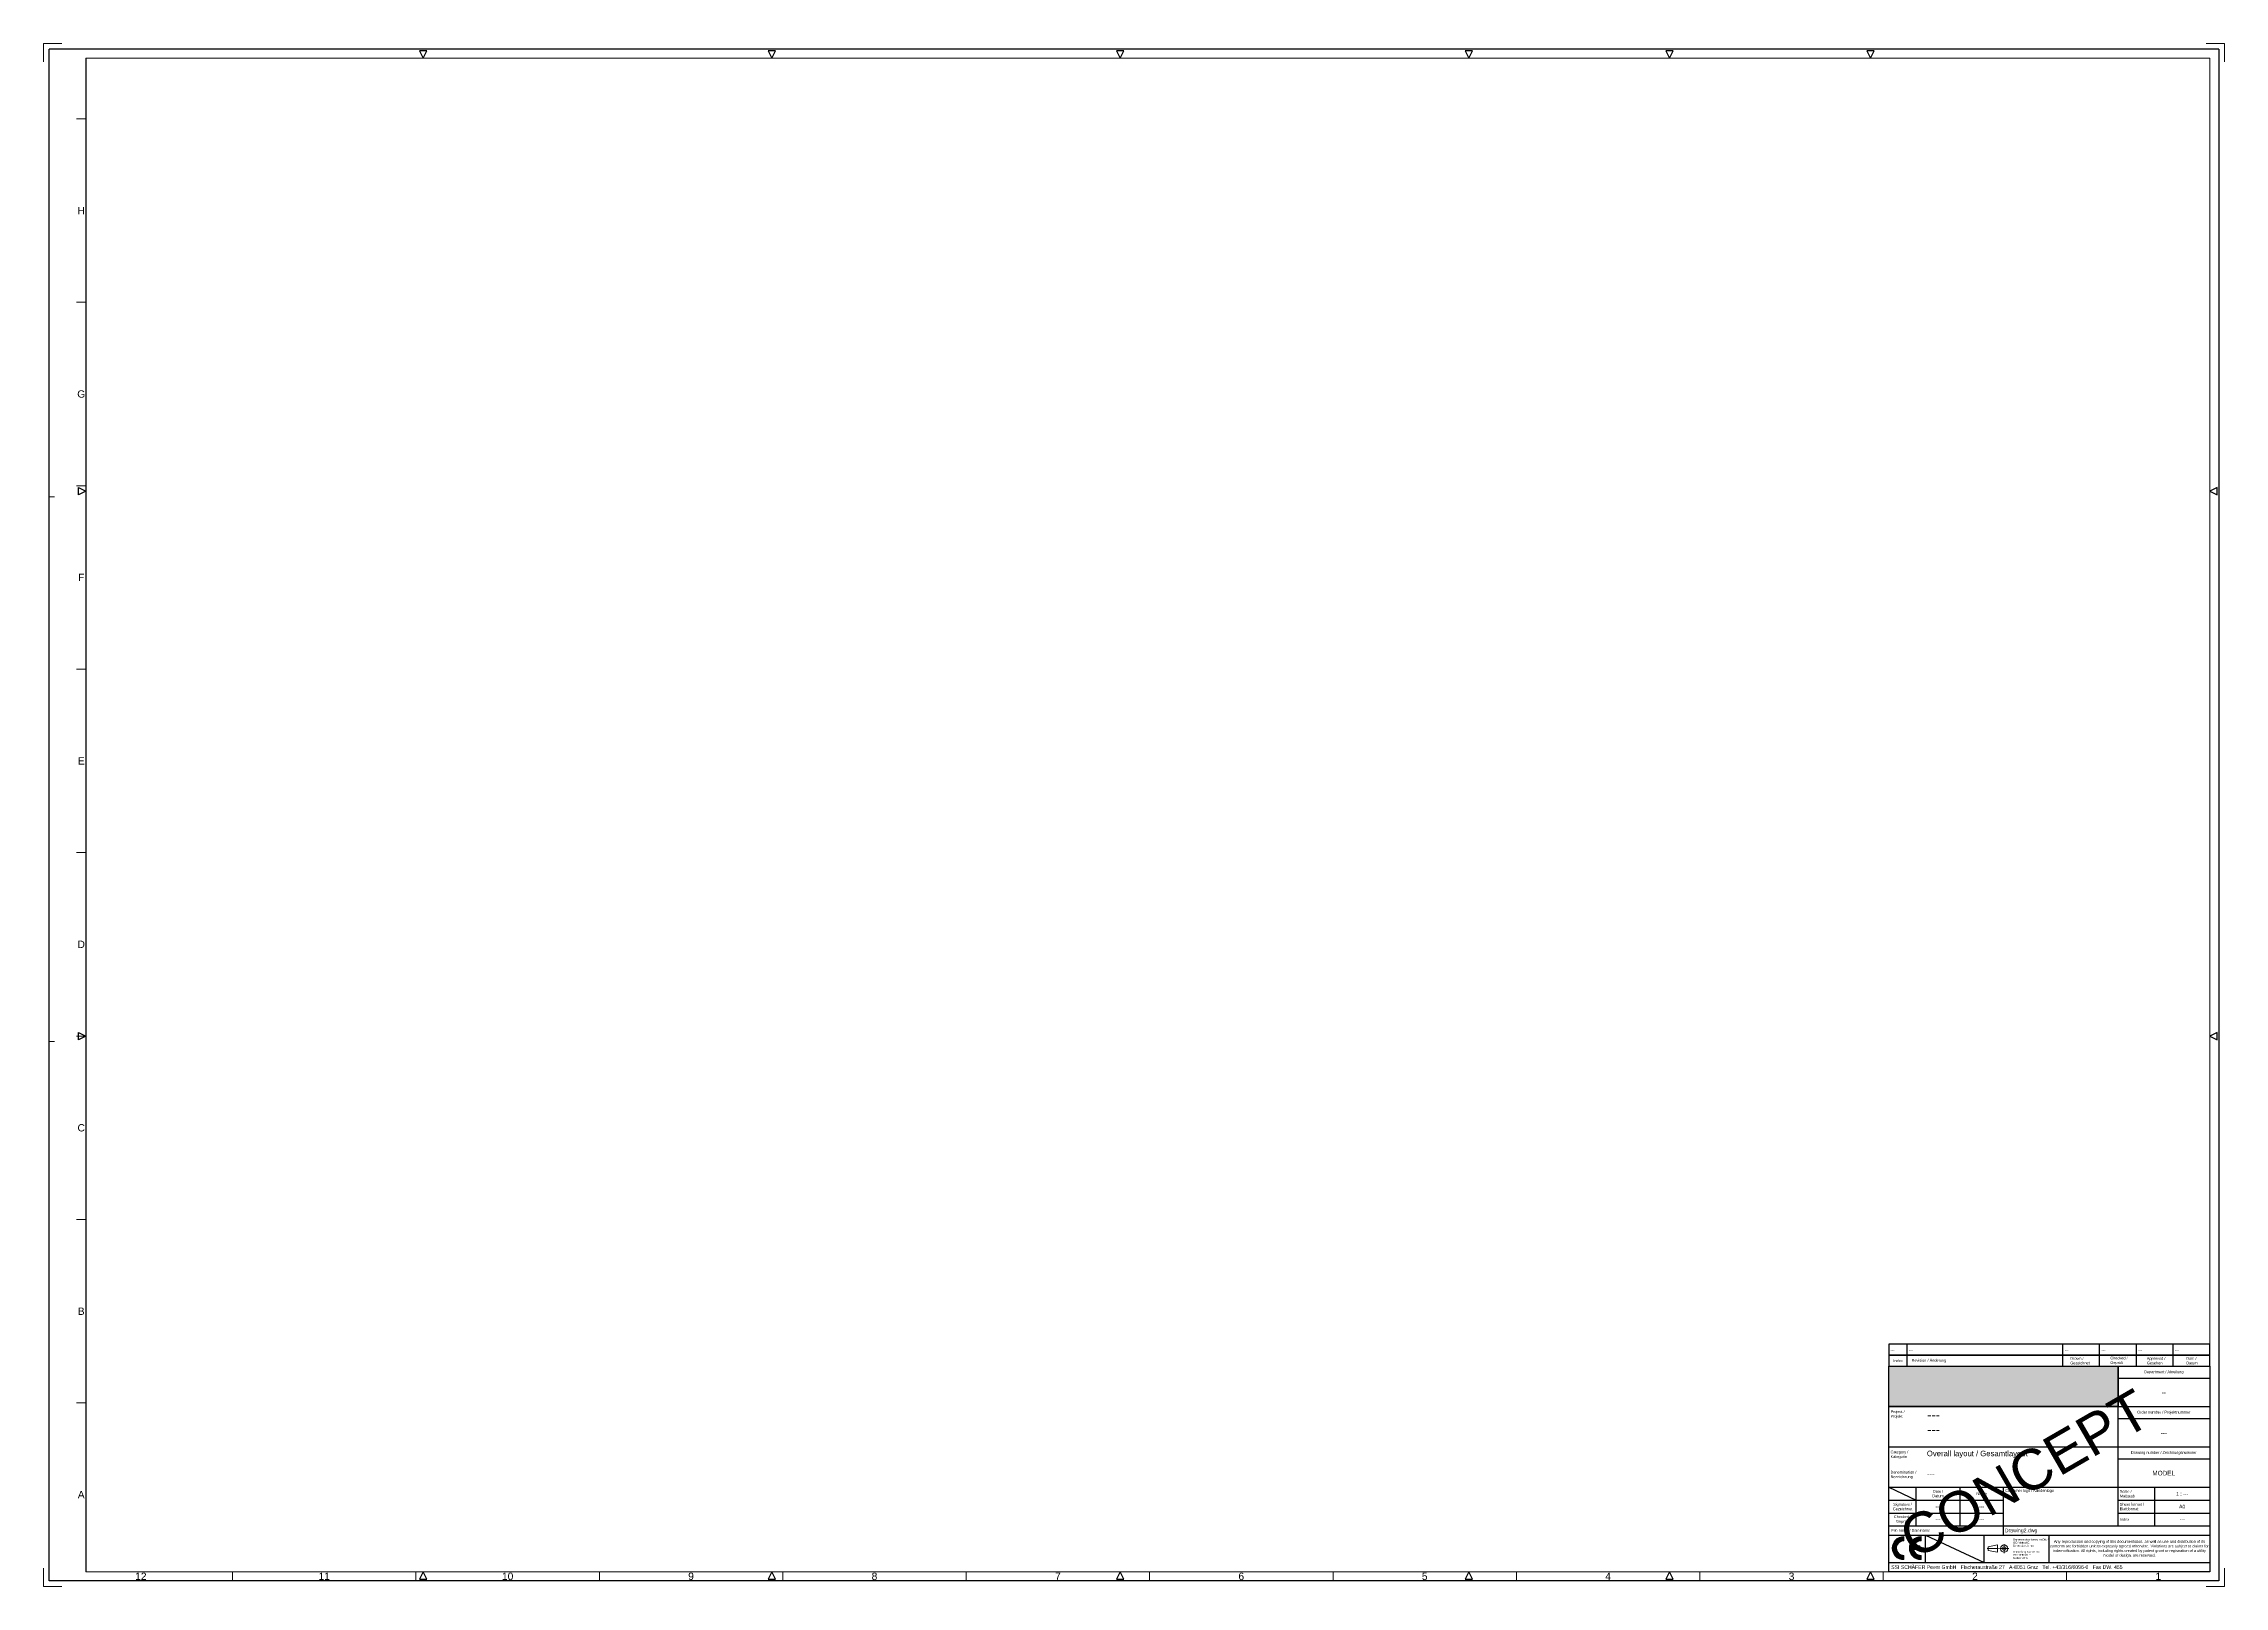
# Paper-space layout 'A0' of a CAD drawing. Header units: millimetres. Extents: x 0 to 1189, y 0 to 841.
import ezdxf
from ezdxf.enums import TextEntityAlignment as Align

# ---------------------------------------------------------------- set-up
doc = ezdxf.new("R2010")
doc.units = ezdxf.units.MM
doc.header["$LTSCALE"] = 12.5
doc.linetypes.add('CENTER2', pattern=[1.125, 0.75, -0.125, 0.125, -0.125])
doc.layers.add('SSI_TEXT', color=7, linetype='Continuous')
doc.styles.add('Arial', font='arial.ttf')
doc.styles.add('SSI Arial', font='arial.ttf')

# ---------------------------------------------------------------- blocks, each defined once
blk = doc.blocks.new('SSI_REVISION_fac78210-8569-462b-9b57-b80d262d5462')
for p, q in [((10, 0), (10, 6)), ((95, 0), (95, 6)), ((115, 0), (115, 6)), ((135, 0), (135, 6)), ((155, 0), (155, 6))]:
    blk.add_line(p, q)
blk.add_lwpolyline([(0, 0), (175, 0), (175, 6), (0, 6)], close=True)
at = {"layer": 'SSI_TEXT', "style": 'Arial'}
for tag, p in [('INDEX', (1, 3)), ('REVISION', (11, 3)), ('DRAWN', (96, 3)), ('PROVED', (116, 3)), ('SEEN', (136, 3)), ('DATE', (156, 3))]:
    blk.add_attdef(tag, text='', height=1.5, dxfattribs=at).set_placement(p, align=Align.MIDDLE_LEFT)
blk = doc.blocks.new('*U20')
at = {"lineweight": 15}
for p, q in [((-1181, 822.9999999999999), (-1181, 833)), ((-1171, 833), (-1181, 833)), ((8, 833), (-2, 833)), ((8, 833), (8, 822.9999999999999)), ((-1158, 824.9999999999999), (0, 825)), ((0, -8.881784197001252e-16), (0, 825)), ((-1163, 792), (-1158, 792)), ((-1163, 692), (-1158, 692)), ((-1178, 586), (-1175, 586)), ((-1163, 592), (-1158, 592)), ((-1163, 492), (-1158, 492)), ((-1163, 392), (-1158, 392)), ((-1178, 289), (-1175, 289)), ((-1163, 292), (-1158, 292)), ((-1163, 192), (-1158, 192)), ((-1163, 92), (-1158, 92)), ((-1181, -8), (-1181, 2)), ((-1158, 0), (0, -8.881784197001252e-16)), ((-1078, 0), (-1078, -5)), ((-978, 0), (-978, -5)), ((-878, 0), (-878, -5)), ((-778, 0), (-778, -5)), ((-678, 0), (-678, -5)), ((-578, 0), (-578, -5)), ((-478, 0), (-478, -5)), ((-378, 0), (-378, -5)), ((-278, 0), (-278, -5)), ((-178, 0), (-178, -5)), ((-78, 0), (-78, -5)), ((8, 2), (8, -8)), ((-1181, -8), (-1171, -8)), ((-2, -8), (8, -8))]:
    blk.add_line(p, q, dxfattribs=at)
for p, q in [((5, 830), (-1178, 830)), ((-1178, -5), (-1178, 830)), ((-1158, 824.9999999999999), (-1158, 0)), ((5, 830), (5, -5)), ((5, -5), (-1178, -5))]:
    blk.add_line(p, q)
for points in [[(-974.0000000000001, 825), (-972.0000000000001, 829), (-976.0000000000001, 829), (-974.0000000000001, 825)], [(-784.0000000000001, 825), (-782.0000000000001, 829), (-786.0000000000001, 829), (-784.0000000000001, 825)], [(-594.0000000000001, 825), (-592.0000000000001, 829), (-596.0000000000001, 829), (-594.0000000000001, 825)], [(-404.0000000000001, 825), (-402.0000000000001, 829), (-406.0000000000001, 829), (-404.0000000000001, 825)], [(-294.5000000000001, 825), (-292.5000000000001, 829), (-296.5000000000001, 829), (-294.5000000000001, 825)], [(-185.0000000000001, 825), (-183.0000000000001, 829), (-187.0000000000001, 829), (-185.0000000000001, 825)], [(-1158, 589), (-1162, 587), (-1162, 591), (-1158, 589)], [(0, 589), (4, 587), (4, 591), (0, 589)], [(-1158, 292), (-1162, 290), (-1162, 294), (-1158, 292)], [(0, 292), (4, 290), (4, 294), (0, 292)], [(-974, -8.881784197001252e-16), (-976, -4.000000000000001), (-972, -4.000000000000001), (-974, -8.881784197001252e-16)], [(-784, -8.881784197001252e-16), (-786, -4.000000000000001), (-782, -4.000000000000001), (-784, -8.881784197001252e-16)], [(-594, -8.881784197001252e-16), (-596, -4.000000000000001), (-592, -4.000000000000001), (-594, -8.881784197001252e-16)], [(-404, -8.881784197001252e-16), (-406, -4.000000000000001), (-402, -4.000000000000001), (-404, -8.881784197001252e-16)], [(-294.5, -8.881784197001252e-16), (-296.5, -4.000000000000001), (-292.5, -4.000000000000001), (-294.5, -8.881784197001252e-16)], [(-185, -8.881784197001252e-16), (-187, -4.000000000000001), (-183, -4.000000000000001), (-185, -8.881784197001252e-16)]]:
    blk.add_lwpolyline(points)
at = {"lineweight": 15, "style": 'SSI Arial'}
for s, p in [('H', (-1160.5, 742)), ('G', (-1160.5, 642)), ('F', (-1160.5, 542)), ('E', (-1160.5, 442)), ('D', (-1160.5, 342)), ('C', (-1160.5, 242)), ('B', (-1160.5, 142)), ('A', (-1160.5, 42.00000000000001)), ('12', (-1128, -2.5)), ('11', (-1028, -2.5)), ('10', (-928, -2.5)), ('9', (-828, -2.5)), ('8', (-728, -2.5)), ('7', (-628, -2.5)), ('6', (-528, -2.5)), ('5', (-428, -2.5)), ('4', (-328, -2.5)), ('3', (-228, -2.5)), ('2', (-128, -2.5)), ('1', (-28, -2.5))]:
    blk.add_text(s, height=4, dxfattribs=at).set_placement(p, align=Align.MIDDLE_CENTER)
blk = doc.blocks.new('*U19')
at = {"true_color": 0xfffe00}
blk.add_hatch(color=2, dxfattribs=at).paths.add_polyline_path([(-50, 89.99999999999999), (-50, 112), (-175, 112), (-175.0000006473758, 101.0158842318787), (-175, 89.99999999999999)])
h = blk.add_hatch(color=1)
h.paths.add_polyline_path([(-135.2653781589681, 97.01745854310892), (-138.4191278713981, 97.01745854310892), (-138.4191278713981, 105.1123692491313), (-135.2653781589681, 105.1123692491313)])
h.paths.add_polyline_path([(-148.5386405858656, 102.809358559942), (-154.2274207211005, 102.809358559942), (-154.7000535117907, 102.2421992111124), (-148.5386405858656, 102.2421992111124), (-148.5386405858656, 97.01745854310892), (-156.2038851185346, 97.01745854310892), (-157.9998897231628, 99.37202917310086), (-151.4088106238844, 99.37202917310086), (-151.4088106238844, 99.88762858112776), (-158.4209625730502, 99.88762858112776), (-159.3146682136278, 101.0219472787797), (-156.2038851185346, 105.1123692491313), (-148.5386405858656, 105.1123692491313)])
h.paths.add_polyline_path([(-138.9587960849306, 102.809358559942), (-145.1288023343216, 102.809358559942), (-145.1288023343216, 102.2421992111124), (-138.9587960849306, 102.2421992111124), (-138.9587960849306, 97.01745854310892), (-147.9989723723331, 97.01745854310892), (-147.9989723723331, 99.37202917310086), (-141.8805260637521, 99.37202917310086), (-141.8805260637521, 99.88762858112776), (-147.9989723723331, 99.88762858112776), (-147.9989723723331, 105.1123692491313), (-138.9587960849306, 105.1123692491313)])
h = blk.add_hatch(color=256)
h.paths.add_polyline_path([(-70.953140361343, 103.3183365210937), (-69.44024196553733, 103.3183365210937), (-69.3113017613498, 103.3183365210937), (-69.19095757076798, 103.3097405074807), (-69.06201736658045, 103.2925484802547), (-68.9502691896189, 103.2667604394158), (-68.83852101265734, 103.2409723985768), (-68.73536884930877, 103.2065883441249), (-68.6322166859602, 103.1636082760672), (-68.54625654983033, 103.1120321943893), (-68.46029641370774, 103.0518600991057), (-68.39152830480384, 102.9916880038147), (-68.32276019590722, 102.9229198949181), (-68.2711841142293, 102.8455557724012), (-68.22820404617164, 102.7595956362786), (-68.20241600533268, 102.6736355001488), (-68.17662796449372, 102.5790793504132), (-68.17662796449372, 102.3383909692641), (-68.17662796449372, 102.2438348195285), (-68.19381999171969, 102.1578746833987), (-68.22820404617164, 102.0805105608891), (-68.2711841142293, 102.0117424519852), (-68.32276019590722, 101.9429743430885), (-68.39152830480384, 101.8828022477976), (-68.46889242732072, 101.831226166127), (-68.55485256344332, 101.788246098062), (-68.65800472679189, 101.7538620436101), (-68.76975290376072, 101.7194779891582), (-68.89009709433526, 101.6936899483265), (-69.02763331213578, 101.6679019074875), (-69.17376554354928, 101.6507098802615), (-69.3284937885685, 101.6421138666485), (-69.50041406082096, 101.6335178530356), (-69.68093034668641, 101.6335178530356), (-70.953140361343, 101.6335178530356)], flags=16)
h.paths.add_polyline_path([(-69.96459879590043, 99.94010317136443), (-69.70671838752537, 99.93150715775872), (-69.46603000636901, 99.92291114414573), (-69.25972567967187, 99.89712310330677), (-69.07920939380642, 99.87133506246781), (-68.92448114877993, 99.82835499440287), (-68.78694493097942, 99.77677891273223), (-68.72677283569578, 99.75099087189326), (-68.66660074040487, 99.71660681744132), (-68.61502465873423, 99.68222276298937), (-68.5634485770563, 99.63924269493171), (-68.52046850899137, 99.60485864047976), (-68.4860844545467, 99.55328255880184), (-68.45170040009475, 99.51030249074418), (-68.4173163456428, 99.45872640906626), (-68.36574026397216, 99.3469782321047), (-68.32276019590722, 99.21803802791717), (-68.29697215506826, 99.08050181011666), (-68.27978012784229, 98.92577356509017), (-68.2711841142293, 98.7538532928377), (-68.2711841142293, 98.38422470750109), (-68.26258810061631, 98.12634429912603), (-68.25399208700333, 97.89425193158993), (-68.23680005977735, 97.68794760488552), (-68.21101201894567, 97.50743131902007), (-68.19381999171969, 97.34410706038787), (-68.16803195088073, 97.20657084258735), (-68.14224391004177, 97.10341867923151), (-68.1250518828158, 97.01745854310892), (-64.87575873728133, 97.01745854310892), (-64.87575873728133, 97.24955091064501), (-64.94452684618523, 97.258146924258), (-64.99610292785587, 97.26674293787099), (-65.0476790095338, 97.29253097870995), (-65.09065907759873, 97.3269150331619), (-65.11644711843041, 97.36989510121956), (-65.15083117288236, 97.42147118289748), (-65.16802320010834, 97.49023929180137), (-65.18521522733431, 97.56760341431098), (-65.20240725456028, 97.74811970017643), (-65.21100326817327, 97.98880808132552), (-65.21100326817327, 98.27247653053954), (-65.20240725456028, 98.80542937451563), (-65.21100326817327, 99.08050181011666), (-65.23679130901223, 99.32978620487873), (-65.25398333623093, 99.44153438184028), (-65.2711753634569, 99.54468654518885), (-65.29696340429587, 99.6478387085447), (-65.32275144513483, 99.74239485828028), (-65.35713549958678, 99.82835499440287), (-65.39151955403145, 99.90571911691976), (-65.4259036084834, 99.98308323942936), (-65.46888367654833, 100.0604473619462), (-65.51186374461327, 100.1206194572299), (-65.55484381267092, 100.1893875661338), (-65.60641989434885, 100.2495596614174), (-65.65799597601949, 100.3011357430953), (-65.76974415298832, 100.4042879064439), (-65.89868435717585, 100.4902480425665), (-66.03622057497637, 100.5676121650834), (-66.18235280638987, 100.63638027398), (-66.50040531004856, 100.7567244645545), (-66.85284186816648, 100.8770686551364), (-66.64653754146207, 100.928644736807), (-66.4574252419909, 100.9888168320979), (-66.28550496973844, 101.0661809546075), (-66.13077672471195, 101.1435450771244), (-65.98464449329845, 101.23810122686), (-65.85570428911092, 101.3412533902085), (-65.73536009853638, 101.4530015671701), (-65.63220793518781, 101.5733457577446), (-65.53765178544495, 101.7022859619395), (-65.46028766293534, 101.831226166127), (-65.40011556764443, 101.9773583975332), (-65.34853948597379, 102.1234906289467), (-65.30555941790885, 102.2782188739732), (-65.27977137706989, 102.5704833368002), (-65.26257934984392, 102.7338075954397), (-65.25398333623093, 102.8971318540792), (-65.25398333623093, 103.0346680718797), (-65.26257934984392, 103.1722042896802), (-65.27977137706989, 103.3011444938677), (-65.30555941790885, 103.4300846980553), (-65.33134745874781, 103.5504288886298), (-65.37432752681275, 103.6621770655914), (-65.41730759487041, 103.7739252425529), (-65.46888367654833, 103.8770774059088), (-65.52905577183196, 103.9802295692573), (-65.58922786712287, 104.0833817326059), (-65.66659198963248, 104.1693418687285), (-65.75255212576235, 104.2638980184713), (-65.84710827549793, 104.3412621409809), (-65.9502604388465, 104.4272222771035), (-66.06200861581533, 104.4959903860074), (-66.17375679277689, 104.573354508517), (-66.3112930105774, 104.633526603808), (-66.44882922837792, 104.6936986990989), (-66.59496145979142, 104.7538707943825), (-66.75828571842362, 104.8054468760604), (-66.9216099770631, 104.8570229577311), (-67.10212626292855, 104.900003025796), (-67.2998345760127, 104.9429830938609), (-67.49754288910412, 104.9773671483056), (-67.71244322941425, 105.0117512027576), (-67.93593958334463, 105.0375392435965), (-68.17662796449372, 105.0633272844355), (-68.42591235925579, 105.0805193116614), (-68.68379276763085, 105.0891153252744), (-68.95886520323188, 105.1063073524931), (-69.2425336524459, 105.1063073524931), (-69.5347981152729, 105.1149033661061), (-74.10787735713461, 105.1149033661061), (-74.10787735713461, 97.01745854310892), (-70.953140361343, 97.01745854310892), (-70.953140361343, 99.94010317136443)])
h.paths.add_polyline_path([(-94.04274761341298, 103.6965611200433), (-91.78199603331382, 103.6965611200433), (-91.78199603331382, 105.1149033661061), (-94.04274761341298, 105.1149033661061)], flags=17)
h.paths.add_polyline_path([(-95.84226987652005, 99.98308323942936), (-97.81935300739792, 99.98308323942936), (-96.87379151002028, 102.7595956362786)], flags=16)
h.paths.add_polyline_path([(-90.91825658208768, 97.01745854310892), (-90.91825658208768, 105.1149033661061), (-83.33657257584059, 105.1149033661061), (-83.33657257584059, 103.3183365210937), (-87.71194350461815, 103.3183365210937), (-87.71194350461815, 101.9085902886366), (-84.23055799154758, 101.9085902886366), (-84.23055799154758, 100.0776393891649), (-87.71194350461815, 100.0776393891649), (-87.71194350461815, 97.01745854310892)])
h.paths.add_polyline_path([(-115.4370286320111, 101.9540959430672), (-115.4625190144573, 102.0985414435857), (-115.4965061910473, 102.234490149953), (-115.5474869559396, 102.3619420621692), (-115.6069645149757, 102.4808971802416), (-115.6834356623069, 102.59135550417), (-115.768403603782, 102.6933170339401), (-115.8618683394081, 102.7867817695663), (-115.9723266633366, 102.8717497110486), (-116.0827849872578, 102.9482208583798), (-116.210236899474, 103.0161952115671), (-116.3461856058414, 103.0756727706032), (-116.4906311063598, 103.1181567413371), (-116.6435734010222, 103.1606407120783), (-116.8135092839796, 103.1861310945244), (-116.9834451669442, 103.2031246828194), (-117.1618778440454, 103.2031246828194), (-117.2638393738227, 103.2031246828194), (-117.3658009036001, 103.1946278886683), (-117.4592656392263, 103.1861310945244), (-117.5612271690036, 103.1691375062294), (-117.6461951104786, 103.1521439179344), (-117.7396598461121, 103.1266535354883), (-117.8246277875871, 103.1011631530421), (-117.9095957290695, 103.0671759764521), (-117.9860668764006, 103.0331887998621), (-118.0625380237318, 102.9907048291209), (-118.139009171063, 102.9397240642359), (-118.2154803183942, 102.8887432993436), (-118.2834546715815, 102.8377625344586), (-118.3429322306176, 102.7782849754224), (-118.4024097896465, 102.7188074163862), (-118.4618873486827, 102.6508330631989), (-118.5213649077189, 102.5743619158677), (-118.5723456726112, 102.4978907685366), (-118.6233264374962, 102.4214196212054), (-118.6658104082373, 102.3364516797303), (-118.7082943789785, 102.2429869441042), (-118.7422815555685, 102.1495222084707), (-118.7762687321585, 102.0560574728445), (-118.8102559087486, 101.9540959430672), (-118.8357462911947, 101.843637619146), (-118.8612366736409, 101.7331792952248), (-118.8867270560797, 101.6142241771525), (-118.8952238502309, 101.4952690590801), (-118.920714232677, 101.2403652346404), (-118.9292110268209, 100.9769646160569), (-118.9292110268209, 100.7730415565022), (-118.9122174385259, 100.5776152910987), (-118.8952238502309, 100.3821890256952), (-118.8612366736409, 100.1952595544429), (-118.8187527028997, 100.0168268773344), (-118.7592751438635, 99.83839420023313), (-118.7167911731224, 99.7534262587508), (-118.6828039965324, 99.67695511141963), (-118.6318232316473, 99.60048396408845), (-118.5893392609062, 99.52401281675728), (-118.52986170187, 99.45603846356997), (-118.4703841428338, 99.38806411038993), (-118.4109065837977, 99.32008975720262), (-118.3429322306176, 99.26061219816646), (-118.2664610832792, 99.20113463913029), (-118.189989935948, 99.15015387424526), (-118.0965252003218, 99.09917310936024), (-118.0030604646956, 99.05668913861908), (-117.9095957290695, 99.01420516787792), (-117.7991374051483, 98.9802179912879), (-117.6886790812198, 98.94623081469788), (-117.5697239631475, 98.92074043225173), (-117.4422720509313, 98.90374684395672), (-117.314820138715, 98.88675325566172), (-117.1703746381966, 98.87825646151057), (-117.0174323435342, 98.87825646151057), (-116.8389996664257, 98.88675325566172), (-116.6605669893172, 98.90374684395672), (-116.499127900511, 98.93773402054674), (-116.3546823999925, 98.9802179912879), (-116.2187336936252, 99.03119875617293), (-116.091281781409, 99.0906763152091), (-115.9808234574805, 99.16714746254027), (-115.8788619277104, 99.25211540402259), (-115.7938939862281, 99.34558013964877), (-115.7089260447458, 99.43904487527496), (-115.6409516915658, 99.54950319919615), (-115.5814741325296, 99.65996152312462), (-115.5304933676446, 99.78741343534082), (-115.4880093969034, 99.9148653475643), (-115.4625190144573, 100.0423172597805), (-115.4370286320111, 100.1782659661478), (-112.4121699153395, 100.1782659661478), (-112.4461570919368, 99.99983328903934), (-112.4801442685268, 99.81290381778697), (-112.5311250334119, 99.64296793482961), (-112.590602592448, 99.47303205186498), (-112.6500801514842, 99.30309616890762), (-112.7265512988154, 99.15015387424526), (-112.8030224461465, 98.98871478543177), (-112.8879903876289, 98.84426928492056), (-112.9899519174062, 98.69982378440207), (-113.0919134471762, 98.56387507803473), (-113.2023717711047, 98.42792637166738), (-113.3128300950259, 98.30047445945118), (-113.4402820072421, 98.18151934137884), (-113.5762307136094, 98.06256422330651), (-113.7121794199768, 97.95210589938532), (-113.8566249204953, 97.85014436960799), (-114.0095672151576, 97.74818283983066), (-114.16250950982, 97.65471810420448), (-114.3324453927773, 97.56975016272943), (-114.502381275742, 97.49327901539098), (-114.6808139528432, 97.4168078680598), (-114.8592466299517, 97.34883351487977), (-115.0461761012114, 97.2893559558436), (-115.2416023666076, 97.22987839680744), (-115.4370286320111, 97.17889763192241), (-115.6409516915658, 97.13641366118125), (-115.8533715452643, 97.10242648459123), (-116.0657913989628, 97.06843930799394), (-116.2867080468125, 97.05144571969893), (-116.516121488806, 97.03445213140392), (-116.7455349307995, 97.01745854310892), (-116.9749483727931, 97.01745854310892), (-117.2638393738227, 97.02595533726006), (-117.5527303748524, 97.03445213140392), (-117.8331245817383, 97.05994251385007), (-118.105021994473, 97.08543289629623), (-118.3684226130565, 97.12791686703011), (-118.6233264374962, 97.17889763192241), (-118.8697334677847, 97.22987839680744), (-119.1076437039294, 97.29785274999475), (-119.3455539400741, 97.36582710317478), (-119.5664705879165, 97.4507950446571), (-119.778890441615, 97.53576298613214), (-119.9828135011696, 97.63772451590947), (-120.186736560717, 97.7396860456868), (-120.3736660319767, 97.85014436960799), (-120.5520987090852, 97.96909948768032), (-120.7220345920425, 98.09655139989653), (-120.883473680856, 98.23250010626387), (-121.0364159755184, 98.37694560678236), (-121.1808614760296, 98.52139110729357), (-121.3083133882531, 98.68283019610706), (-121.4357653004693, 98.84426928492056), (-121.5462236243904, 99.01420516787792), (-121.6481851541678, 99.19263784498642), (-121.741649889794, 99.37107052209493), (-121.8181210371251, 99.56649678749844), (-121.8945921844563, 99.76192305289467), (-121.9540697434925, 99.95734931829818), (-122.0050505083848, 100.1697691719967), (-122.0475344791187, 100.3821890256952), (-122.0730248615648, 100.6031056735449), (-122.0900184498598, 100.8325191155384), (-122.0900184498598, 101.0619325575319), (-122.0900184498598, 101.2913459995328), (-122.0730248615648, 101.5207594415263), (-122.0390376849748, 101.7331792952248), (-121.9965537142336, 101.9455991489233), (-121.9455729493486, 102.1580190026218), (-121.8775985961613, 102.3534452680254), (-121.8011274488301, 102.5488715334289), (-121.7161595073551, 102.7358010046812), (-121.6226947717216, 102.9227304759336), (-121.5207332419516, 103.1011631530421), (-121.4017781238792, 103.2710990359995), (-121.2743262116558, 103.432538124813), (-121.1468742994396, 103.5854804194753), (-121.0024287989211, 103.7384227141377), (-120.8494865042587, 103.8828682146562), (-120.6880474154525, 104.0188169210235), (-120.526608326639, 104.1462688332397), (-120.3481756495305, 104.265223951312), (-120.169742972422, 104.3756822752405), (-119.9828135011696, 104.4861405991617), (-119.7873872357661, 104.5796053347879), (-119.5919609703626, 104.6730700704141), (-119.3795411166641, 104.7580380118964), (-119.1671212629656, 104.8260123650764), (-118.954701409267, 104.8939867182637), (-118.7252879672735, 104.9534642772999), (-118.5043713194239, 105.0044450421849), (-118.2664610832792, 105.0384322187749), (-118.0285508471418, 105.0724193953722), (-117.7906406109971, 105.0979097778111), (-117.5442335807086, 105.1064065719623), (-117.2978265504128, 105.1149033661061), (-117.0259291376781, 105.1149033661061), (-116.7625285190945, 105.0979097778111), (-116.5076246946549, 105.0809161895161), (-116.2612176643663, 105.0639226012211), (-116.0148106340778, 105.0299354246311), (-115.785397192077, 104.9959482480411), (-115.5559837500834, 104.9534642772999), (-115.3435638963849, 104.9024835124076), (-115.1311440426864, 104.8430059533714), (-114.927220983139, 104.7835283943425), (-114.7317947177355, 104.7155540411552), (-114.5448652464759, 104.6390828938241), (-114.3664325693746, 104.5626117464929), (-114.1879998922661, 104.4776438050106), (-114.0265608034526, 104.3841790693844), (-113.8651217146391, 104.282217539607), (-113.7206762141279, 104.180256009837), (-113.5762307136094, 104.0697976859085), (-113.4487788013932, 103.9508425678362), (-113.3213268891698, 103.8318874497711), (-113.2023717711047, 103.7044355375477), (-113.0919134471762, 103.5684868311803), (-112.9984487115501, 103.432538124813), (-112.9049839759239, 103.2880926243018), (-112.8200160344416, 103.1436471237833), (-112.7435448871104, 102.9822080349698), (-112.6755705339303, 102.8292657403074), (-112.6160929748942, 102.6593298573501), (-112.5651122100019, 102.4893939743927), (-112.522628239268, 102.3194580914353), (-112.4886410626707, 102.1325286201757), (-112.4631506802318, 101.9540959430672)])
h.paths.add_polyline_path([(-111.8723327583277, 97.01745854310892), (-111.8723327583277, 105.1149033661061), (-108.6746156944639, 105.1149033661061), (-108.6746156944639, 102.3383909692641), (-105.6574149164728, 102.3383909692641), (-105.6574149164728, 105.1149033661061), (-102.5026779206739, 105.1149033661061), (-102.5026779206739, 97.01745854310892), (-105.6574149164728, 97.01745854310892), (-105.6574149164728, 100.2151756069655), (-108.6746156944639, 100.2151756069655), (-108.6746156944639, 97.01745854310892)])
h.paths.add_polyline_path([(-99.33520682129097, 103.6965611200433), (-99.33520682129097, 105.1149033661061), (-101.6389384694478, 105.1149033661061), (-101.6389384694478, 103.6965611200433)], flags=17)
h.paths.add_polyline_path([(-98.8596798495339, 97.01745854310892), (-98.33511382414804, 98.3756286938881), (-95.18037682834915, 98.3756286938881), (-94.65581080296329, 97.01745854310892), (-91.45809373910674, 97.01745854310892), (-95.08582067861357, 105.1149033661061), (-98.33511382414804, 105.1149033661061), (-101.9628407636549, 97.01745854310892)])
h.paths.add_polyline_path([(-125.7191736676243, 102.6508330631989), (-125.7446640500705, 102.7442977988324), (-125.7786512266605, 102.8292657403074), (-125.8296319915455, 102.9057368876386), (-125.8891095505817, 102.9737112408259), (-125.9485871096178, 103.0331887998621), (-126.025058256949, 103.0841695647471), (-126.1015294042802, 103.1266535354883), (-126.1864973457625, 103.1606407120783), (-126.2799620813887, 103.2031246828194), (-126.3734268170149, 103.2371118594095), (-126.4668915526483, 103.2626022418556), (-126.5688530824184, 103.2795958301506), (-126.6708146121957, 103.2965894184456), (-126.7727761419731, 103.2965894184456), (-126.8747376717431, 103.2965894184456), (-126.9766992015204, 103.2965894184456), (-127.2231062318162, 103.2965894184456), (-127.4355260855148, 103.2710990359995), (-127.528990821141, 103.2626022418556), (-127.613958762616, 103.2371118594095), (-127.6819331158033, 103.2201182711144), (-127.7499074689833, 103.1946278886683), (-127.8093850280195, 103.1691375062294), (-127.8603657929118, 103.1351503296394), (-127.9028497636457, 103.1011631530421), (-127.9453337343868, 103.0671759764521), (-127.970824116833, 103.0246920057109), (-127.987817705128, 102.9822080349698), (-127.9963144992792, 102.9312272700847), (-128.004811293423, 102.8802465051997), (-127.987817705128, 102.7782849754224), (-127.936836940243, 102.6848202397962), (-127.8688625870557, 102.5998522983139), (-127.7669010572856, 102.5233811509827), (-127.6394491450621, 102.4554067978027), (-127.4950036445509, 102.3959292387665), (-127.3250677615863, 102.3364516797303), (-127.1381382903339, 102.2769741206942), (-126.2544716989498, 102.0900446494345), (-125.2348564011911, 101.8861215898872), (-124.9714557826076, 101.826644030851), (-124.7165519581679, 101.758669677671), (-124.4616481337282, 101.6906953244836), (-124.2152411034397, 101.6057273830013), (-123.977330867295, 101.5207594415263), (-123.7479174253015, 101.418797911749), (-123.5354975716029, 101.3083395878278), (-123.3315745120483, 101.1893844697554), (-123.1446450407959, 101.0534357633881), (-122.9747091578386, 100.9004934687257), (-122.8302636573201, 100.7390543799122), (-122.7028117451039, 100.5606217028037), (-122.6008502153265, 100.3651954374002), (-122.5243790679954, 100.1527755837017), (-122.4818950972542, 99.92336214170817), (-122.4649015089592, 99.66845831726849), (-122.4733983031031, 99.49852243431113), (-122.4903918914054, 99.33708334549763), (-122.5158822738442, 99.18414105083528), (-122.5498694504415, 99.03119875617293), (-122.6008502153265, 98.88675325566172), (-122.6518309802116, 98.75080454929437), (-122.7198053333989, 98.61485584292703), (-122.7962764807301, 98.48740393070355), (-122.8812444222051, 98.36844881263121), (-122.9747091578386, 98.24949369455888), (-123.0851674817598, 98.13903537063769), (-123.1956258056809, 98.03707384086036), (-123.3145809237533, 97.93511231109031), (-123.4420328359768, 97.83315078131298), (-123.5779815423441, 97.74818283983066), (-123.7309238370065, 97.66321489835562), (-123.8838661316688, 97.58674375102444), (-124.045305220475, 97.51027260369327), (-124.2067443092885, 97.44229825050596), (-124.385176986397, 97.37432389732592), (-124.5721064576494, 97.32334313243362), (-124.759035928909, 97.26386557339745), (-124.9544621943126, 97.2213816026563), (-125.1583852538599, 97.17889763192241), (-125.3623083134146, 97.13641366118125), (-125.5747281671131, 97.10242648459123), (-125.7956448149555, 97.07693610214508), (-126.025058256949, 97.05994251385007), (-126.2544716989498, 97.04294892555507), (-126.4923819350872, 97.02595533726006), (-126.7302921712319, 97.01745854310892), (-126.9766992015204, 97.01745854310892), (-127.2146094376651, 97.01745854310892), (-127.4440228796586, 97.03445213140392), (-127.6649395275083, 97.04294892555507), (-127.8773593812068, 97.06843930799394), (-128.0897792349053, 97.10242648459123), (-128.3021990886039, 97.13641366118125), (-128.4976253540074, 97.17040083777127), (-128.6930516194109, 97.2213816026563), (-128.8799810906633, 97.2723623675486), (-129.0669105619156, 97.33183992658476), (-129.2453432390241, 97.39131748562093), (-129.4152791219815, 97.45929183880097), (-129.576718210795, 97.52726619198828), (-129.7296605054573, 97.60373733931945), (-129.8826028001197, 97.6887052807945), (-130.018551506487, 97.77367322227681), (-130.1545002128544, 97.85864116375913), (-130.2819521250779, 97.95210589938532), (-130.4009072431502, 98.05406742916264), (-130.5198623612225, 98.1560289589327), (-130.6218238909926, 98.25799048871002), (-130.7152886266188, 98.36844881263121), (-130.8087533622522, 98.47041034240854), (-130.8852245095834, 98.58936546048088), (-130.9616956569146, 98.69982378440207), (-131.0211732159507, 98.8187789024744), (-131.0806507749869, 98.94623081469788), (-131.1231347457208, 99.06518593276294), (-131.1571219223181, 99.19263784498642), (-131.1911090989081, 99.32008975720262), (-131.2081026872031, 99.4475416694261), (-131.2165994813543, 99.5749935816423), (-128.2342247354165, 99.5749935816423), (-128.2002375588265, 99.47303205186498), (-128.1492567939415, 99.38806411038993), (-128.0897792349053, 99.30309616890762), (-128.0303016758692, 99.21812822743257), (-127.953830528538, 99.15015387424526), (-127.8688625870557, 99.08217952106523), (-127.7753978514295, 99.02270196202906), (-127.6734363216522, 98.97172119713676), (-127.5884683801771, 98.92074043225173), (-127.4865068503998, 98.88675325566172), (-127.3845453206225, 98.85276607906442), (-127.2740869967013, 98.82727569662555), (-127.1551318786289, 98.81028210833054), (-127.0361767605566, 98.79328852002826), (-126.9172216424843, 98.78479172588439), (-126.7897697302681, 98.78479172588439), (-126.6453242297496, 98.78479172588439), (-126.5093755233822, 98.79328852002826), (-126.381923611166, 98.8017853141794), (-126.2544716989498, 98.8187789024744), (-126.1440133750214, 98.83577249076941), (-126.0335550511002, 98.86126287321557), (-125.9315935213228, 98.89525004980558), (-125.8466255798478, 98.9292372263956), (-125.7616576383655, 98.96322440299289), (-125.6936832851782, 99.00570837372678), (-125.634205726142, 99.04819234446794), (-125.583224961257, 99.09917310936024), (-125.5407409905158, 99.15015387424526), (-125.5152506080769, 99.20963143328143), (-125.4982570197747, 99.27760578646146), (-125.4897602256308, 99.34558013964877), (-125.5067538139258, 99.4475416694261), (-125.549237784667, 99.54100640505229), (-125.6257089319981, 99.62597434652733), (-125.7276704617755, 99.70244549386578), (-125.8551223739917, 99.77041984704582), (-125.9995678745101, 99.82989740608198), (-126.1695037574675, 99.88937496511815), (-126.3564332287199, 99.94035573000318), (-127.2400998201113, 100.1272852012628), (-128.2597151178627, 100.3312082608102), (-128.5231157364535, 100.3906858198464), (-128.7780195608859, 100.4586601730337), (-129.0329233853256, 100.5351313203649), (-129.2793304156141, 100.6200992618399), (-129.5172406517588, 100.7135639974661), (-129.7466540937523, 100.8155255272434), (-129.9590739474509, 100.9344806453157), (-130.1629970070055, 101.0619325575319), (-130.3499264782579, 101.1978812638993), (-130.5198623612225, 101.3508235585689), (-130.6643078617337, 101.5207594415263), (-130.7917597739499, 101.7161857069298), (-130.8937213037273, 101.9201087664772), (-130.9701924510584, 102.1410254143268), (-131.0126764217996, 102.3874324446154), (-131.0296700100946, 102.6508330631989), (-131.0211732159507, 102.7952785637174), (-131.0041796276557, 102.9482208583798), (-130.9871860393534, 103.0841695647471), (-130.9447020686196, 103.2201182711144), (-130.9022180978784, 103.3560669774818), (-130.8512373329861, 103.4835188897053), (-130.7832629798061, 103.6024740077703), (-130.7152886266188, 103.7214291258427), (-130.6303206851437, 103.8318874497711), (-130.5453527436614, 103.9423457736923), (-130.4433912138841, 104.0443073034697), (-130.341429684114, 104.1462688332397), (-130.2309713601855, 104.2397335688732), (-130.1035194479693, 104.3247015103482), (-129.9760675357531, 104.4096694518305), (-129.8401188293858, 104.4946373933056), (-129.6956733288673, 104.5711085406367), (-129.5512278283561, 104.6390828938241), (-129.3897887395426, 104.7070572470041), (-129.2283496507291, 104.7665348060403), (-129.0584137677718, 104.8175155709326), (-128.8799810906633, 104.8684963358176), (-128.7015484135547, 104.9194771007026), (-128.5146189423024, 104.9619610714438), (-128.3191926768989, 104.9959482480411), (-128.1237664114954, 105.0299354246311), (-127.919843351948, 105.05542580707), (-127.7159202923933, 105.0724193953722), (-127.5035004386948, 105.0894129836672), (-127.2825837908451, 105.1064065719623), (-127.0616671430028, 105.1149033661061), (-126.8407504951531, 105.1149033661061), (-126.5943434648646, 105.1149033661061), (-126.3564332287199, 105.0979097778111), (-126.1355165808775, 105.0894129836672), (-125.9145999330278, 105.0639226012211), (-125.7021800793293, 105.0384322187749), (-125.4982570197747, 105.0044450421849), (-125.3028307543784, 104.9619610714438), (-125.1159012831188, 104.9194771007026), (-124.9374686060103, 104.8684963358176), (-124.759035928909, 104.8175155709326), (-124.5975968400955, 104.7580380118964), (-124.4361577512821, 104.6900636587091), (-124.2917122507708, 104.622089305529), (-124.1472667502524, 104.5456181581979), (-124.011318043885, 104.4691470108667), (-123.8838661316688, 104.3841790693844), (-123.7649110135965, 104.2992111279021), (-123.6459558955241, 104.214243186427), (-123.5439943657468, 104.1207784508008), (-123.4420328359768, 104.0188169210235), (-123.3485681003433, 103.9253521853973), (-123.2636001588683, 103.8148938614688), (-123.1786322173859, 103.7129323316988), (-123.1106578642059, 103.6024740077703), (-123.0426835110186, 103.4920156838491), (-122.9832059519824, 103.3730605657768), (-122.9237283929463, 103.2626022418556), (-122.8812444222051, 103.1436471237833), (-122.8387604514712, 103.0246920057109), (-122.7962764807301, 102.8972400934947), (-122.7707860982839, 102.7697881812713), (-122.7452957158378, 102.6508330631989)])
h.paths.add_polyline_path([(-82.7967354188288, 97.01745854310892), (-82.7967354188288, 105.1149033661061), (-74.64771451415368, 105.1149033661061), (-74.64771451415368, 103.3183365210937), (-79.590422341352, 103.3183365210937), (-79.590422341352, 102.0547225200501), (-75.59327601153132, 102.0547225200501), (-75.59327601153132, 100.2667516886434), (-79.590422341352, 100.2667516886434), (-79.590422341352, 98.85700545618627), (-74.64771451415368, 98.85700545618627), (-74.64771451415368, 97.01745854310892)])
at = {"linetype": 'Continuous', "lineweight": 0}
h = blk.add_hatch(color=256, dxfattribs=at)
edge = h.paths.add_edge_path()
edge.add_arc((-166.8484732474349, 12.83536674017478), 6.268790905555306, 179.9999999999959, 269.9999999999959)
edge.add_arc((-166.848473247461, 12.83536673981853), 6.268790905199062, 270.0000000002351, 270.9652548905801)
edge.add_line((-166.7428687002157, 6.567465409013494), (-166.7428687002157, 8.816575834617652))
edge.add_arc((-166.7428687002152, 12.83536674017485), 4.018790905557198, 179.9999999999946, 269.9999999999923, ccw=False)
edge.add_arc((-166.7428687002153, 12.83536674017576), 4.01879090555704, 90.00000000000529, 180.0000000000075, ccw=False)
edge.add_line((-166.7428687002157, 16.85415764573281), (-166.7428687002157, 19.10326807133788))
edge.add_arc((-166.8484732474112, 12.83536674003948), 6.26879090569151, 89.03474510995115, 90.00000000022028)
edge.add_arc((-166.8484732474349, 12.83536674017569), 6.268790905555306, 90.00000000000416, 180.0000000000041)
h = blk.add_hatch(color=256, dxfattribs=at)
edge = h.paths.add_edge_path()
edge.add_arc((-157.4984732474436, 12.83536674017478), 6.268790905555306, 179.9999999999959, 269.9999999999959)
edge.add_arc((-157.4984732474698, 12.83536673981853), 6.268790905199062, 270.0000000002351, 270.9652548905801)
edge.add_line((-157.3928687002244, 6.567465409013494), (-157.3928687002244, 8.816575834617652))
edge.add_arc((-157.3928687002239, 12.83536674017485), 4.018790905557198, 179.9999999999946, 269.9999999999923, ccw=False)
edge.add_arc((-157.3928687002241, 12.83536674017576), 4.01879090555704, 90.00000000000529, 180.0000000000076, ccw=False)
edge.add_line((-157.3928687002244, 16.85415764573281), (-157.3928687002244, 19.10326807133788))
edge.add_arc((-157.49847324742, 12.83536674003948), 6.26879090569151, 89.03474510995115, 90.00000000022028)
edge.add_arc((-157.4984732474436, 12.83536674017569), 6.268790905555306, 90.00000000000416, 180.0000000000041)
h = blk.add_hatch(color=256, dxfattribs=at)
edge = h.paths.add_edge_path()
edge.add_arc((-157.3872477240076, 12.81409761284469), 4.018790905558375, 162.1598121088511, 180.0000000000313)
edge.add_arc((-157.3872477239989, 12.81409761283707), 4.018790905567045, 179.9999999999227, 189.8687959458208)
edge.add_line((-161.3465718369116, 12.1253067072812), (-158.1180443135945, 12.1253067072812))
edge.add_line((-158.1180443135945, 12.1253067072812), (-158.1180443135945, 14.04530670727945))
edge.add_line((-158.1180443135945, 14.04530670727945), (-161.2127940259597, 14.04530670727945))
for p, q in [((-165, 112), (-165, 118)), ((-80, 112), (-80, 118)), ((-60, 112), (-60, 118)), ((-50, 25), (-50, 112)), ((-40, 112), (-40, 118)), ((-20, 112), (-20, 118)), ((-50, 105.5), (0, 105.5)), ((-175, 90), (-50, 89.99999999999999)), ((-50, 89.99999999999999), (0, 89.99999999999999)), ((-50, 83.49999999999997), (0, 83.49999999999997)), ((-175, 68), (-50, 68)), ((-50, 68), (0, 68)), ((-50, 61.5), (0, 61.5)), ((-175, 46), (0, 46)), ((-175, 46), (-160, 39)), ((-175, 39), (-112.5, 39)), ((-160, 25), (-160, 46)), ((-136.25, 46), (-136.25, 25)), ((-112.5, 20), (-112.5, 46)), ((-50, 39), (0, 39)), ((-30, 25), (-30, 46)), ((-175, 32), (-112.5, 32)), ((-175, 25), (0, 25)), ((-50, 32), (0, 32)), ((-175, 20), (0, 20)), ((-155, 5), (-155, 20)), ((-155, 20), (-123, 5.000000000000002)), ((-123, 5.000000000000002), (-123, 20)), ((-87.5, 5), (-87.5, 20)), ((-175, 5), (0, 5))]:
    blk.add_line(p, q)
at = {"linetype": 'CENTER2', "lineweight": 0}
blk.add_line((-121.3756266947846, 12.5916574053623), (-115.1884781446411, 12.5916574053623), dxfattribs=at)
at = {"linetype": 'Continuous', "lineweight": 0}
for p, q in [((-120.8756266947846, 13.5916573484592), (-115.6884781446411, 14.59165737691075)), ((-120.8756266947846, 11.59165746226539), (-120.8756266947846, 13.5916573484592)), ((-115.6884781446411, 14.59165737691075), (-115.6884781446411, 10.59165743381384)), ((-109.5606112939512, 12.59174077803751), (-114.5606112919543, 12.59168960586338)), ((-112.0602739404801, 15.09165737691075), (-112.0609486439462, 10.09165743381385)), ((-115.6884781446411, 10.59165743381384), (-120.8756266947846, 11.59165746226539))]:
    blk.add_line(p, q, dxfattribs=at)
for points in [[(-175, 112), (0, 112), (0, 118), (-175, 118)], [(-175, 112), (0, 112), (0, 0), (-175, 0)], [(-175, 112), (-50, 112), (-50, 89.99999999999999), (-175, 89.99999999999999)]]:
    blk.add_lwpolyline(points, close=True)
at = {"linetype": 'Continuous', "lineweight": 5, "flags": 128}
for points in [[(-173.1172641529902, 12.83536674017523, 0.414213562373095), (-166.8484732474353, 6.566575834619471, 0.004211743892851505), (-166.7428687002157, 6.567465409013494), (-166.7428687002157, 8.816575834617652, -0.4142135623730844), (-170.7616596057724, 12.83536674017523, -0.4142135623731056), (-166.7428687002157, 16.85415764573281), (-166.7428687002157, 19.10326807133788, 0.004211743892520332), (-166.8484732474353, 19.10415764573099, 0.414213562373095)], [(-163.7672641529989, 12.83536674017523, 0.414213562373095), (-157.4984732474441, 6.566575834619471, 0.004211743892851505), (-157.3928687002244, 6.567465409013494), (-157.3928687002244, 8.816575834617652, -0.4142135623730844), (-161.4116596057811, 12.83536674017523, -0.4142135623731064), (-157.3928687002244, 16.85415764573281), (-157.3928687002244, 19.10326807133788, 0.004211743892520332), (-157.4984732474441, 19.10415764573099, 0.414213562373095)], [(-161.2127940259597, 14.04530670727945, 0.07800011422228464), (-161.406038629566, 12.81409761284249, 0.04308738018136557), (-161.3465718369116, 12.1253067072812), (-158.1180443135945, 12.1253067072812), (-158.1180443135945, 14.04530670727945), (-161.2127940259597, 14.04530670727945)]]:
    blk.add_lwpolyline(points, format="xyb", close=True, dxfattribs=at)
at = {"linetype": 'Continuous', "lineweight": 0}
for radius in [2, 1]:
    blk.add_circle((-112.0606112922135, 12.5916574053623), radius, dxfattribs=at)
at = {"style": 'SSI Arial'}
for s, insert, char_height, width, attachment_point in [('Index', (-172.4524983390997, 115.0000059629302), 1.5, 7.459821241579675, 4), ('Revision / Änderung', (-162.4944159608622, 115.0000059629302), 1.5, 75, 4), ('Drawn / ^M^JGezeichnet', (-76.00002181801403, 115.0000029814651), 1.5, 16.00002181801403, 4), ('Checked / ^M^JGeprüft', (-54.1648651718288, 115.0000029814651), 1.5, 14.1648651718288, 4), ('Department / Abteilung', (-25, 108.75), 1.5, 50, 5), ('Approved / ^M^JGesehen', (-34.26612682611329, 115.0000029814651), 1.5, 14.26612682611329, 4), ('Date / ^M^JDatum', (-12.78428838660744, 115.0000029814651), 1.5, 12.78428838660744, 4), ('Project / ^M^JProjekt', (-174, 87.99999999999999), 1.5, 19, 1), ('Order number / Projektnummer', (-25.00000032368791, 86.74999999999999), 1.5, 50.00000064737582, 5), ('Category / ^M^JKategorie', (-174, 66), 1.5, 19, 1), ('Drawing number / Zeichnungsnummer', (-25, 64.75), 1.5, 50, 5), ('Denomination / ^M^JBezeichnung', (-174, 55), 1.5, 19, 1), ('Signature / ^M^JGezeichnet', (-167.5, 35.5), 1.5, 15, 5), ('Date / ^M^JDatum', (-148.1250006473758, 42.59165740536301), 1.5, 23.75, 5), ('Name', (-124.3750006473758, 42.59165740536301), 1.5, 23.74999999999999, 5), ('Customer logo / Kundenlogo', (-111.5, 45), 1.5, 62.5, 1), ('Scale / ^M^JMaßstab', (-49, 42.5), 1.5, 18, 4), ('Sheet format / ^M^JBlattformat', (-49, 35.5), 1.5, 18, 4), ('Checked / ^M^JGeprüft', (-167.5, 28.5), 1.5, 15, 5), ('Index', (-49, 28.5), 1.5, 18, 4), ('File name / Dateiname', (-173.5, 22.5), 1.5, 50, 4), ('Representation based on DIN 6 \\PISO Method E \\PDimensions in mm\\P^M^JDarstellung nach DIN 6 \\PISO Methode E \\PMaße in mm', (-107.1288901743828, 12.5), 1, 19.62889017438283, 4), ('Any reproduction and copying of this documentation, as well as use and distribution of its contents are forbidden unless expressly agreed otherwise. Violations are subject to claims for indemnification. All rights, including rights created by patent grant or registration of a utility model or design, are reserved.', (-43.75, 12.5), 1.5, 87, 5)]:
    blk.add_mtext(s, dxfattribs=dict(at, insert=insert, char_height=char_height, width=width, attachment_point=attachment_point))
at = {"color": 1, "style": 'SSI Arial'}
blk.add_attdef('DRAWING_STATUS_001', (-160.5183759356445, 6.323155531253416), '', height=22, rotation=29.99999999999999, dxfattribs=at)
at = {"style": 'SSI Arial'}
for tag, height, p in [('ABTEILUNG', 2.5, (-25, 97.75)), ('PROJEKTNR', 2.5, (-25, 75.74999999999999)), ('GEZ_D', 2, (-148.125, 35.5)), ('GEZ_N', 2, (-124.375, 35.5)), ('BLATTFORMAT', 2, (-15, 35.5)), ('MASSSTAB', 2, (-15, 42.5)), ('GEPR_D', 2, (-148.125, 28.5)), ('GEPR_N', 2, (-124.375, 28.5)), ('INDEX', 2, (-15, 28.5))]:
    blk.add_attdef(tag, text='', height=height, dxfattribs=at).set_placement(p, align=Align.MIDDLE_CENTER)
for tag, p in [('PROJEKT1', (-154, 87.99999999999999)), ('PROJEKT2', (-154, 79.99999999999999))]:
    blk.add_attdef(tag, text='', height=5, dxfattribs=at).set_placement(p, align=Align.TOP_LEFT)
for tag, p, height in [('DYNKATEGORIE_VISIBLE_001', (-154.2025920873124, 62.94679399727148), 3), ('PLAN-BEZEICHNUNG_001', (-154.1330150068213, 52), 3), ('ZEICHNUNGSNUMMER_001', (-31.27728512960437, 52.49914733969987), 2.5), ('SSI_LOCATION', (-173.6801318763173, 1.516498350581969), 2)]:
    blk.add_attdef(tag, p, '', height=height, dxfattribs=at)
at = {"style": 'SSI Arial', "flags": 1}
blk.add_attdef('DYNKATEGORIE', text='', height=2, dxfattribs=at).set_placement((-154, 61), align=Align.TOP_LEFT)
at = {"style": 'SSI Arial'}
blk.add_attdef('DATEINAME.DWG', text='', height=2, dxfattribs=at).set_placement((-111.6825954658239, 22.5), align=Align.MIDDLE_LEFT)

psp = doc.layouts.new('A0')

# ---------------------------------------------------------------- block references
psp.add_blockref('*U20', (1181.000002014571, 8.000002664522071))
for name, p, values in [('SSI_REVISION_fac78210-8569-462b-9b57-b80d262d5462', (1006.000002014571, 126.0000026645221), {'INDEX': '---', 'REVISION': '---', 'DRAWN': '---', 'PROVED': '---', 'SEEN': '---', 'DATE': '---'}), ('*U19', (1181.000002014571, 8.000002664522071), {'ABTEILUNG': '--', 'PROJEKTNR': '---', 'ZEICHNUNGSNUMMER_001': 'MODEL', 'PROJEKT1': '---', 'PROJEKT2': '---', 'DYNKATEGORIE_VISIBLE_001': 'Overall layout / Gesamtlayout', 'PLAN-BEZEICHNUNG_001': '---', 'MASSSTAB': '1 : ---', 'BLATTFORMAT': 'A0', 'INDEX': '---', 'GEZ_D': '---', 'GEZ_N': '---', 'GEPR_D': '---', 'GEPR_N': '---', 'DATEINAME.DWG': 'Drawing2.dwg', 'DRAWING_STATUS_001': 'CONCEPT', 'SSI_LOCATION': 'SSI SCHÄFER Peem GmbH   Fischeraustraße 27   A-8051 Graz   Tel. +43/316/6096-0   Fax DW. 455'})]:
    psp.add_blockref(name, p).add_auto_attribs(values)

doc.saveas('drawing.dxf')
